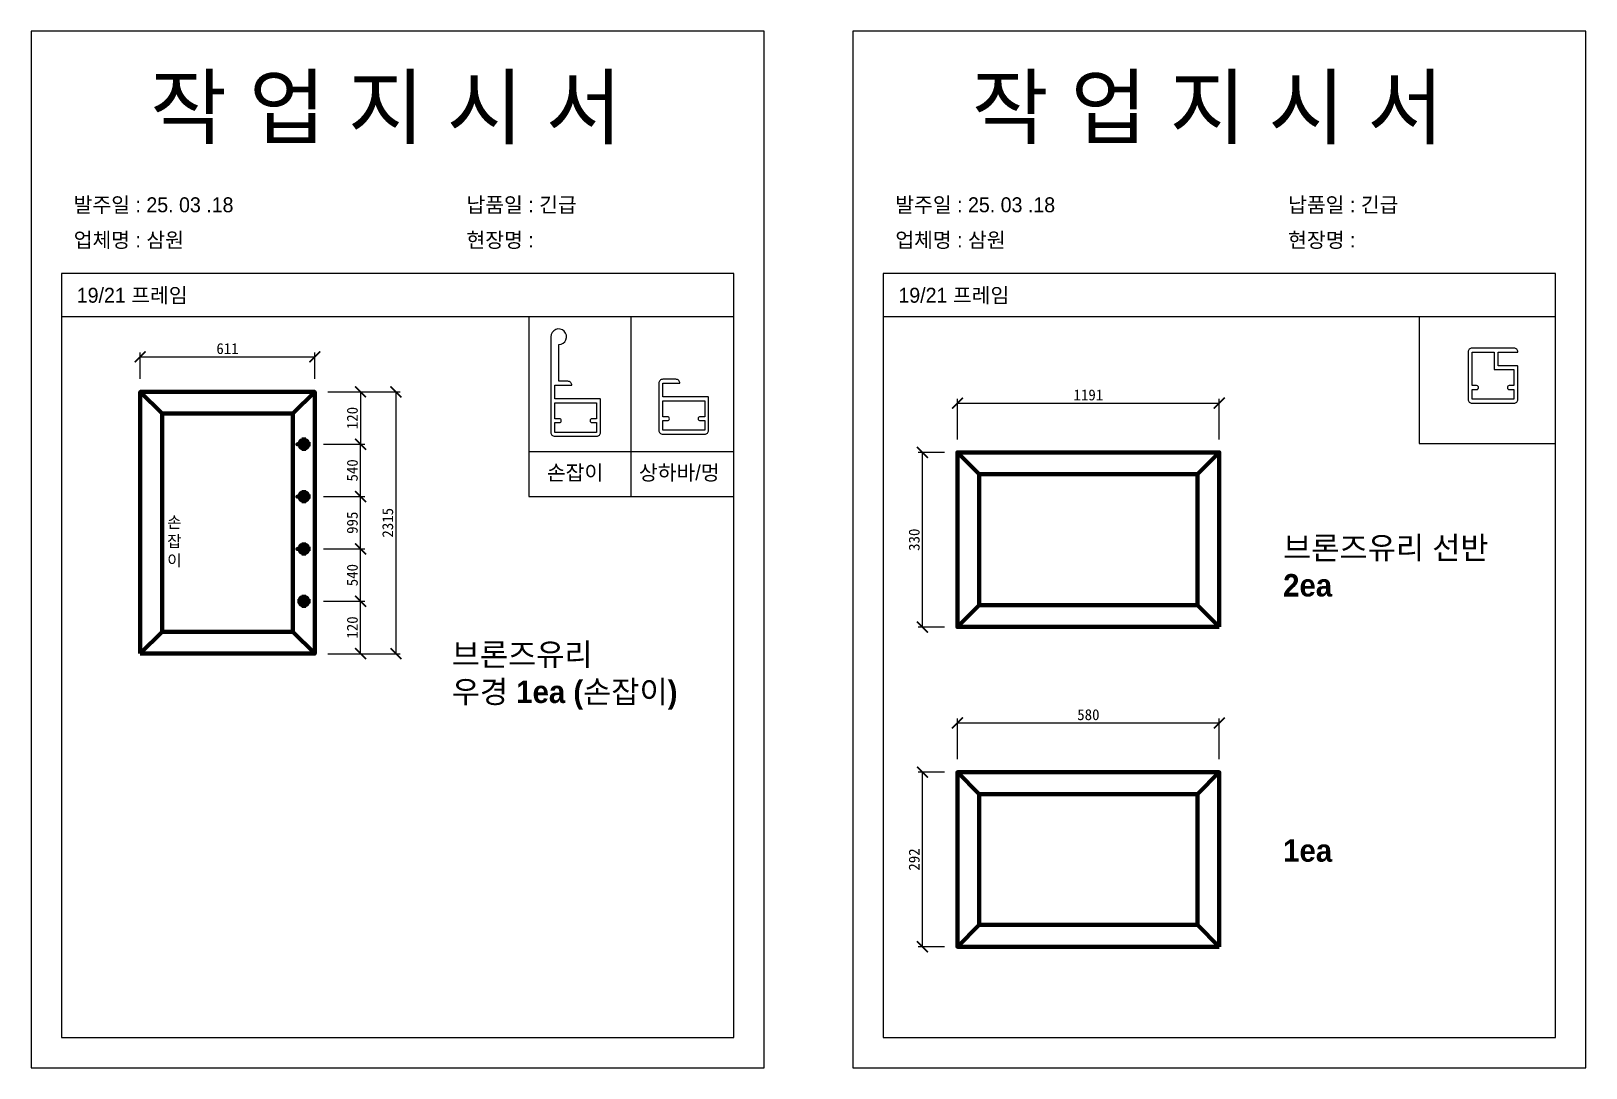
# Model space of a CAD drawing. Header units: millimetres. Extents: x -44117 to 256353, y -2095463 to 65325.
# Drawn here: x 120177 to 123740, y -7553 to -5177 of the extents above; entities that cross this region are included whole.
import ezdxf

# ---------------------------------------------------------------- set-up
doc = ezdxf.new("R2010")
doc.units = ezdxf.units.MM
doc.header["$LTSCALE"] = 10
doc.layers.add('Layer1', color=7, linetype='Continuous', lineweight=70)
doc.dimstyles.new('ISO-25', dxfattribs={"dimtxt": 2.5, "dimasz": 2.5, "dimexe": 1, "dimexo": 1, "dimtad": 1, "dimtxsty": 'Standard', "dimblk": 'ARCHTICK', "dimcen": 2.5, "dimadec": 0, "dimazin": 0, "dimtfac": 1, "dimtmove": 0, "dimatfit": 3, "dimfxl": 0, "dimarcsym": 0})

msp = doc.modelspace()

# ---------------------------------------------------------------- texts
at = {"attachment_point": 1}
for s, width, gutter_width, heights, insert, char_height in [('{\\fGulim|b0|i0|c129|p50;작 업 지 시 서}', 3307.3198183, 12.5, [-155.84554], (120449.86123, -5281.05036), 140), ('{\\fGulim|b0|i0|c129|p50;작 업 지 시 서}', 3307.3198183, 12.5, [-155.84554], (122332.55201, -5281.05036), 140), ('{\\fGulim|b0|i0|c129|p50;발주일 : 25. 03 .18}', 3307.3198183, 12.5, [-38.18216], (120274.65187, -5557.77078), 34.3), ('{\\fGulim|b0|i0|c129|p50;납품일 : 긴급}', 3307.3198183, 12.5, [37.67976], (121174.62986, -5557.77078), 34.3), ('{\\fGulim|b0|i0|c129|p50;발주일 : 25. 03 .18}', 3307.3198183, 12.5, [-38.18216], (122157.34266, -5557.77078), 34.3), ('{\\fGulim|b0|i0|c129|p50;납품일 : 긴급}', 3307.3198183, 12.5, [37.67976], (123057.32064, -5557.77078), 34.3), ('{\\fGulim|b0|i0|c129|p50;업체명 : 삼원}', 3307.3198183, 12.5, [38.2735], (120274.65187, -5638.42696), 34.3), ('{\\fGulim|b0|i0|c129|p50;현장명 : }', 3307.3198183, 12.5, [-38.2735], (121174.62986, -5638.42696), 34.3), ('{\\fGulim|b0|i0|c129|p50;업체명 : 삼원}', 3307.3198183, 12.5, [38.2735], (122157.34266, -5638.42696), 34.3), ('{\\fGulim|b0|i0|c129|p50;현장명 : }', 3307.3198183, 12.5, [-38.2735], (123057.32064, -5638.42696), 34.3), ('{\\fGulim|b0|i0|c129|p50;19/21 프레임}', 3307.3198183, 12.5, [-41.60759], (120281.69408, -5765.09306), 34.3), ('{\\fGulim|b0|i0|c129|p50;19/21 프레임}', 3307.3198183, 12.5, [-41.60759], (122164.38486, -5765.09306), 34.3), ('{\\fGulim|b0|i0|c129|p50;손잡이}', 3307.3198183, 12.5, [-38.18216], (121358.88695, -6171.57674), 34.3), ('{\\fGulim|b0|i0|c129|p50;상하바/멍}', 3307.3198183, 12.5, [-41.60759], (121569.83041, -6171.57674), 34.3), ('{\\f굴림|b0|i0|c129|p50;손\\P잡\\P이}', 147.2513852, 131.25, [-119.09787], (120488.84873, -6289.2135), 26.25), ('{\\fGulim|b1|i0|c129|p50;브론즈유리 선반\\P2ea}', 2135.7410508, 12.5, [1317.50106], (123045.99308, -6335.39103), 51.45), ('{\\fGulim|b1|i0|c129|p50;브론즈유리\\P우경 1ea (손잡이)}', 3307.3198183, 12.5, [491.47221], (121140.86078, -6579.52052), 51.45), ('{\\fGulim|b1|i0|c129|p50;1ea}', 2135.7410508, 12.5, [1317.50106], (123045.99308, -7028.98109), 51.45)]:
    msp.add_mtext_dynamic_manual_height_columns(s, width=width, gutter_width=gutter_width, heights=heights, dxfattribs=dict(at, insert=insert, char_height=char_height))

# ---------------------------------------------------------------- blocks, each defined once
blk = doc.blocks.new('_ArchTick')
at = {"color": 0, "linetype": 'ByBlock', "const_width": 0.15}
blk.add_lwpolyline([(-0.5, -0.5), (0.5, 0.5)], dxfattribs=at)
blk = doc.blocks.new('*D2244')
at = {"color": 0, "lineweight": -2}
for p, q in [((120427.1, -5973.6), (120427.1, -5913.3)), ((120827.1, -5973.6), (120827.1, -5913.3)), ((120427.1, -5923.3), (120827.1, -5923.3))]:
    blk.add_line(p, q, dxfattribs=at)
at = {"layer": 'Defpoints', "color": 0}
for p in [(120827.1, -5923.3), (120427.1, -6003.6), (120827.1, -6003.6)]:
    blk.add_point(p, dxfattribs=at)
at = {"color": 0, "lineweight": -2, "xscale": 25, "yscale": 25, "zscale": 25, "rotation": 180}
blk.add_blockref('_ArchTick', (120427.1, -5923.3), dxfattribs=at)
at = {"color": 0, "lineweight": -2, "xscale": 25, "yscale": 25, "zscale": 25}
blk.add_blockref('_ArchTick', (120827.1, -5923.3), dxfattribs=at)
at = {"color": 0, "insert": (120627.1, -5904.6), "char_height": 25, "attachment_point": 5}
blk.add_mtext('611', dxfattribs=at)
blk = doc.blocks.new('*D2245')
at = {"color": 0, "lineweight": -2}
for p, q in [((120847.1, -6483.6), (120942, -6483.6)), ((120932, -6603.6), (120932, -6483.6)), ((120857.1, -6603.6), (120942, -6603.6))]:
    blk.add_line(p, q, dxfattribs=at)
at = {"layer": 'Defpoints', "color": 0}
for p in [(120817.1, -6483.6), (120932, -6483.6), (120827.1, -6603.6)]:
    blk.add_point(p, dxfattribs=at)
at = {"color": 0, "lineweight": -2, "xscale": 25, "yscale": 25, "zscale": 25}
for p, rotation in [((120932, -6483.6), 90), ((120932, -6603.6), 270)]:
    blk.add_blockref('_ArchTick', p, dxfattribs=dict(at, rotation=rotation))
at = {"color": 0, "insert": (120913.2, -6543.6), "char_height": 25, "attachment_point": 5, "rotation": 90}
blk.add_mtext('120', dxfattribs=at)
blk = doc.blocks.new('*D2246')
at = {"color": 0, "lineweight": -2}
for p, q in [((120857.1, -6003.6), (120942, -6003.6)), ((120932, -6003.6), (120932, -6123.6)), ((120847.1, -6123.6), (120942, -6123.6))]:
    blk.add_line(p, q, dxfattribs=at)
at = {"layer": 'Defpoints', "color": 0}
for p in [(120827.1, -6003.6), (120817.1, -6123.6), (120932, -6123.6)]:
    blk.add_point(p, dxfattribs=at)
at = {"color": 0, "lineweight": -2, "xscale": 25, "yscale": 25, "zscale": 25}
for p, rotation in [((120932, -6003.6), 90), ((120932, -6123.6), 270)]:
    blk.add_blockref('_ArchTick', p, dxfattribs=dict(at, rotation=rotation))
at = {"color": 0, "insert": (120913.2, -6063.6), "char_height": 25, "attachment_point": 5, "rotation": 90}
blk.add_mtext('120', dxfattribs=at)
blk = doc.blocks.new('*D2247')
at = {"color": 0, "lineweight": -2}
for p, q in [((120857.1, -6003.6), (121023.1, -6003.6)), ((121013.1, -6003.6), (121013.1, -6603.6)), ((120857.1, -6603.6), (121023.1, -6603.6))]:
    blk.add_line(p, q, dxfattribs=at)
at = {"layer": 'Defpoints', "color": 0}
for p in [(120827.1, -6003.6), (120827.1, -6603.6), (121013.1, -6603.6)]:
    blk.add_point(p, dxfattribs=at)
at = {"color": 0, "lineweight": -2, "xscale": 25, "yscale": 25, "zscale": 25}
for p, rotation in [((121013.1, -6003.6), 90), ((121013.1, -6603.6), 270)]:
    blk.add_blockref('_ArchTick', p, dxfattribs=dict(at, rotation=rotation))
at = {"color": 0, "insert": (120994.3, -6303.6), "char_height": 25, "attachment_point": 5, "rotation": 90}
blk.add_mtext('2315', dxfattribs=at)
blk = doc.blocks.new('*D2248')
at = {"color": 0, "lineweight": -2}
for p, q in [((120847.1, -6363.6), (120942, -6363.6)), ((120932, -6483.6), (120932, -6363.6)), ((120847.1, -6483.6), (120942, -6483.6))]:
    blk.add_line(p, q, dxfattribs=at)
at = {"layer": 'Defpoints', "color": 0}
for p in [(120817.1, -6363.6), (120932, -6363.6), (120817.1, -6483.6)]:
    blk.add_point(p, dxfattribs=at)
at = {"color": 0, "lineweight": -2, "xscale": 25, "yscale": 25, "zscale": 25}
for p, rotation in [((120932, -6363.6), 90), ((120932, -6483.6), 270)]:
    blk.add_blockref('_ArchTick', p, dxfattribs=dict(at, rotation=rotation))
at = {"color": 0, "insert": (120913.2, -6423.6), "char_height": 25, "attachment_point": 5, "rotation": 90}
blk.add_mtext('540', dxfattribs=at)
blk = doc.blocks.new('*D2249')
at = {"color": 0, "lineweight": -2}
for p, q in [((120847.1, -6123.6), (120942, -6123.6)), ((120932, -6243.6), (120932, -6123.6)), ((120847.1, -6243.6), (120942, -6243.6))]:
    blk.add_line(p, q, dxfattribs=at)
at = {"layer": 'Defpoints', "color": 0}
for p in [(120817.1, -6123.6), (120932, -6123.6), (120817.1, -6243.6)]:
    blk.add_point(p, dxfattribs=at)
at = {"color": 0, "lineweight": -2, "xscale": 25, "yscale": 25, "zscale": 25}
for p, rotation in [((120932, -6123.6), 90), ((120932, -6243.6), 270)]:
    blk.add_blockref('_ArchTick', p, dxfattribs=dict(at, rotation=rotation))
at = {"color": 0, "insert": (120913.2, -6183.6), "char_height": 25, "attachment_point": 5, "rotation": 90}
blk.add_mtext('540', dxfattribs=at)
blk = doc.blocks.new('*D2250')
at = {"color": 0, "lineweight": -2}
for p, q in [((120847.1, -6243.6), (120942, -6243.6)), ((120932, -6363.6), (120932, -6243.6)), ((120847.1, -6363.6), (120942, -6363.6))]:
    blk.add_line(p, q, dxfattribs=at)
at = {"layer": 'Defpoints', "color": 0}
for p in [(120817.1, -6243.6), (120932, -6243.6), (120817.1, -6363.6)]:
    blk.add_point(p, dxfattribs=at)
at = {"color": 0, "lineweight": -2, "xscale": 25, "yscale": 25, "zscale": 25}
for p, rotation in [((120932, -6243.6), 90), ((120932, -6363.6), 270)]:
    blk.add_blockref('_ArchTick', p, dxfattribs=dict(at, rotation=rotation))
at = {"color": 0, "insert": (120913.2, -6303.6), "char_height": 25, "attachment_point": 5, "rotation": 90}
blk.add_mtext('995', dxfattribs=at)
blk = doc.blocks.new('*D2251')
at = {"color": 0, "lineweight": -2}
for p, q in [((122269.7, -6142.5), (122209.5, -6142.5)), ((122219.5, -6542.5), (122219.5, -6142.5)), ((122269.7, -6542.5), (122209.5, -6542.5))]:
    blk.add_line(p, q, dxfattribs=at)
at = {"layer": 'Defpoints', "color": 0}
for p in [(122219.5, -6142.5), (122299.7, -6142.5), (122299.7, -6542.5)]:
    blk.add_point(p, dxfattribs=at)
at = {"color": 0, "lineweight": -2, "xscale": 25, "yscale": 25, "zscale": 25}
for p, rotation in [((122219.5, -6142.5), 90), ((122219.5, -6542.5), 270)]:
    blk.add_blockref('_ArchTick', p, dxfattribs=dict(at, rotation=rotation))
at = {"color": 0, "insert": (122200.7, -6342.5), "char_height": 25, "attachment_point": 5, "rotation": 90}
blk.add_mtext('330', dxfattribs=at)
blk = doc.blocks.new('*D2252')
at = {"color": 0, "lineweight": -2}
for p, q in [((122299.7, -6112.5), (122299.7, -6019.5)), ((122899.7, -6112.5), (122899.7, -6019.5)), ((122299.7, -6029.5), (122899.7, -6029.5))]:
    blk.add_line(p, q, dxfattribs=at)
at = {"layer": 'Defpoints', "color": 0}
for p in [(122899.7, -6029.5), (122299.7, -6142.5), (122899.7, -6142.5)]:
    blk.add_point(p, dxfattribs=at)
at = {"color": 0, "lineweight": -2, "xscale": 25, "yscale": 25, "zscale": 25, "rotation": 180}
blk.add_blockref('_ArchTick', (122299.7, -6029.5), dxfattribs=at)
at = {"color": 0, "lineweight": -2, "xscale": 25, "yscale": 25, "zscale": 25}
blk.add_blockref('_ArchTick', (122899.7, -6029.5), dxfattribs=at)
at = {"color": 0, "insert": (122599.7, -6010.8), "char_height": 25, "attachment_point": 5}
blk.add_mtext('1191', dxfattribs=at)
blk = doc.blocks.new('*D2261')
at = {"color": 0, "lineweight": -2}
for p, q in [((122269.7, -6875.3), (122209.5, -6875.3)), ((122219.5, -7275.3), (122219.5, -6875.3)), ((122269.7, -7275.3), (122209.5, -7275.3))]:
    blk.add_line(p, q, dxfattribs=at)
at = {"layer": 'Defpoints', "color": 0}
for p in [(122219.5, -6875.3), (122299.7, -6875.3), (122299.7, -7275.3)]:
    blk.add_point(p, dxfattribs=at)
at = {"color": 0, "lineweight": -2, "xscale": 25, "yscale": 25, "zscale": 25}
for p, rotation in [((122219.5, -6875.3), 90), ((122219.5, -7275.3), 270)]:
    blk.add_blockref('_ArchTick', p, dxfattribs=dict(at, rotation=rotation))
at = {"color": 0, "insert": (122200.7, -7075.3), "char_height": 25, "attachment_point": 5, "rotation": 90}
blk.add_mtext('292', dxfattribs=at)
blk = doc.blocks.new('*D2262')
at = {"color": 0, "lineweight": -2}
for p, q in [((122299.7, -6845.3), (122299.7, -6752.4)), ((122299.7, -6762.4), (122899.7, -6762.4)), ((122899.7, -6845.3), (122899.7, -6752.4))]:
    blk.add_line(p, q, dxfattribs=at)
at = {"layer": 'Defpoints', "color": 0}
for p in [(122899.7, -6762.4), (122299.7, -6875.3), (122899.7, -6875.3)]:
    blk.add_point(p, dxfattribs=at)
at = {"color": 0, "lineweight": -2, "xscale": 25, "yscale": 25, "zscale": 25, "rotation": 180}
blk.add_blockref('_ArchTick', (122299.7, -6762.4), dxfattribs=at)
at = {"color": 0, "lineweight": -2, "xscale": 25, "yscale": 25, "zscale": 25}
blk.add_blockref('_ArchTick', (122899.7, -6762.4), dxfattribs=at)
at = {"color": 0, "insert": (122599.7, -6743.6), "char_height": 25, "attachment_point": 5}
blk.add_mtext('580', dxfattribs=at)

# ---------------------------------------------------------------- dimensions: what is measured, and where the dimension line sits
dim = msp.add_linear_dim(base=(120827.14567, -5923.31751), p1=(120427.14567, -6003.5773), p2=(120827.14567, -6003.5773), text='611', dimstyle='ISO-25', override={"dimscale": 10, "dimexo": 3, "dimtxsty": 'Standard'})
dim.commit()
dim.dimension.update_dxf_attribs({"geometry": '*D2244', "text_midpoint": (120627.14567, -5904.56751)})
for base, p1, p2, picture, middle in [((120931.99099, -6123.5773), (120827.14567, -6003.5773), (120817.14567, -6123.5773), '*D2246', (120913.24099, -6063.5773)), ((120931.99099, -6483.5773), (120827.14567, -6603.5773), (120817.14567, -6483.5773), '*D2245', (120913.24099, -6543.5773))]:
    dim = msp.add_linear_dim(base=base, p1=p1, p2=p2, angle=90, dimstyle='ISO-25', override={"dimscale": 10, "dimexo": 3})
    dim.commit()
    dim.dimension.update_dxf_attribs({"geometry": picture, "text_midpoint": middle})
for base, p1, p2, angle, text, override, picture, middle in [((121013.06567, -6603.5773), (120827.14567, -6003.5773), (120827.14567, -6603.5773), 90, '2315', {"dimscale": 10, "dimexo": 3, "dimtxsty": 'Standard'}, '*D2247', (120994.31567, -6303.5773)), ((122899.71279, -6029.52009), (122299.71279, -6142.48009), (122899.71279, -6142.48009), 180, '1191', {"dimscale": 10, "dimexo": 3, "dimtxsty": 'Standard'}, '*D2252', (122599.71279, -6010.77009)), ((120931.99099, -6123.5773), (120817.14567, -6243.5773), (120817.14567, -6123.5773), 90, '540', {"dimscale": 10, "dimexo": 3, "dimtxsty": 'Standard', "dimtmove": 1}, '*D2249', (120913.24099, -6183.5773)), ((122219.45299, -6142.48009), (122299.71279, -6542.48009), (122299.71279, -6142.48009), 90, '330', {"dimscale": 10, "dimexo": 3, "dimtxsty": 'Standard'}, '*D2251', (122200.70299, -6342.48009)), ((120931.99099, -6243.5773), (120817.14567, -6363.5773), (120817.14567, -6243.5773), 90, '995', {"dimscale": 10, "dimexo": 3, "dimtxsty": 'Standard'}, '*D2250', (120913.24099, -6303.5773)), ((120931.99099, -6363.5773), (120817.14567, -6483.5773), (120817.14567, -6363.5773), 90, '540', {"dimscale": 10, "dimexo": 3, "dimtxsty": 'Standard'}, '*D2248', (120913.24099, -6423.5773)), ((122899.71279, -6762.35948), (122299.71279, -6875.31947), (122899.71279, -6875.31947), 180, '580', {"dimscale": 10, "dimexo": 3, "dimtxsty": 'Standard'}, '*D2262', (122599.71279, -6743.60948)), ((122219.45299, -6875.31947), (122299.71279, -7275.31947), (122299.71279, -6875.31947), 90, '292', {"dimscale": 10, "dimexo": 3, "dimtxsty": 'Standard'}, '*D2261', (122200.70299, -7075.31947))]:
    dim = msp.add_linear_dim(base=base, p1=p1, p2=p2, angle=angle, text=text, dimstyle='ISO-25', override=override)
    dim.commit()
    dim.dimension.update_dxf_attribs({"geometry": picture, "text_midpoint": middle})

# ---------------------------------------------------------------- linework, layer by layer
for p, q in [((121787.05463, -5732.05757), (120247.05463, -5732.05757)), ((123669.74541, -5732.05757), (122129.74541, -5732.05757)), ((121787.05463, -5832.05757), (120247.05463, -5832.05757)), ((121552.35012, -6243.36692), (121552.35012, -5832.05757)), ((123669.74541, -5832.05757), (122129.74541, -5832.05757)), ((121787.05463, -6141.17913), (121317.64561, -6141.17913))]:
    msp.add_line(p, q)
for points in [[(120177.05463, -7552.88785), (121857.05463, -7552.88785), (121857.05463, -5176.88785), (120177.05463, -5176.88785)], [(122059.74541, -7552.88785), (123739.74541, -7552.88785), (123739.74541, -5176.88785), (122059.74541, -5176.88785)], [(121787.05463, -5832.05757), (121317.64561, -5832.05757), (121317.64561, -6243.36692), (121787.05463, -6243.36692)], [(123669.74541, -5832.05757), (123357.99008, -5832.05757), (123357.99008, -6121.68815), (123669.74541, -6121.68815)]]:
    msp.add_lwpolyline(points, close=True)
for points in [[(120247.05463, -5732.05757), (120247.05463, -7482.88785), (121787.05463, -7482.88785), (121787.05463, -5732.05757)], [(122129.74541, -5732.05757), (122129.74541, -7482.88785), (123669.74541, -7482.88785), (123669.74541, -5732.05757)]]:
    msp.add_lwpolyline(points)
at = {"color": 7}
for points in [[(121386.00261, -5979.41424), (121386.00261, -5895.41424, 2.4142135624), (121368.00261, -5877.41424), (121368.00261, -5979.41424), (121368.00261, -5988.41424), (121368.00261, -6096.41424, 0.4142135624), (121377.00261, -6105.41424), (121473.00261, -6105.41424, 0.4142135624), (121482.00261, -6096.41424), (121482.00261, -6021.41424, 0.4142135624), (121480.20261, -6019.61424), (121377.00261, -6019.61424), (121377.00261, -5988.41424), (121416.00261, -5988.41424, 0.4142135624), (121407.00261, -5979.41424)], [(121729.54599, -6016.79787, 0.4142135624), (121727.74599, -6014.99787), (121624.54599, -6014.99787), (121624.54599, -5983.79787), (121663.54599, -5983.79787, 0.4142135624), (121654.54599, -5974.79787), (121624.54599, -5974.79787, 0.4142135624), (121615.54599, -5983.79787), (121615.54599, -6091.79787, 0.4142135624), (121624.54599, -6100.79787), (121720.54599, -6100.79787, 0.4142135624), (121729.54599, -6091.79787)], [(121473.00261, -6028.61424), (121473.00261, -6065.21424), (121462.50261, -6065.21424, 1), (121462.50261, -6074.21424), (121473.00261, -6074.21424), (121473.00261, -6096.41424), (121377.00261, -6096.41424), (121377.00261, -6074.21424), (121387.50261, -6074.21424, 1), (121387.50261, -6065.21424), (121377.00261, -6065.21424), (121377.00261, -6028.61424)], [(121720.54599, -6023.99787), (121720.54599, -6060.59787), (121710.04599, -6060.59787, 1), (121710.04599, -6069.59787), (121720.54599, -6069.59787), (121720.54599, -6091.79787), (121624.54599, -6091.79787), (121624.54599, -6069.59787), (121635.04599, -6069.59787, 1), (121635.04599, -6060.59787), (121624.54599, -6060.59787), (121624.54599, -6023.99787)]]:
    msp.add_lwpolyline(points, format="xyb", close=True, dxfattribs=at)
for points in [[(123581.95197, -5943.72558), (123538.75197, -5943.72558), (123538.75197, -5912.52558), (123583.75197, -5912.52558), (123583.75197, -5912.52558, 0.4142135624), (123574.75197, -5903.52558), (123478.75197, -5903.52558, 0.4142135624), (123469.75197, -5912.52558), (123469.75197, -6020.52558, 0.4142135624), (123478.75197, -6029.52558), (123574.75197, -6029.52558, 0.4142135624), (123583.75197, -6020.52558), (123583.75197, -5945.52558, 0.4142135624)], [(123489.25197, -5998.32558, 1), (123489.25197, -5989.32558), (123478.75197, -5989.32558), (123478.75197, -5912.52558), (123529.75197, -5912.52558), (123529.75197, -5952.72558), (123574.75197, -5952.72558), (123574.75197, -5989.32558), (123564.25197, -5989.32558, 1), (123564.25197, -5998.32558), (123574.75197, -5998.32558), (123574.75197, -6020.52558), (123478.75197, -6020.52558), (123478.75197, -5998.32558)]]:
    msp.add_lwpolyline(points, format="xyb", close=True)
at = {"layer": 'Layer1'}
for p, q in [((120477.14567, -6053.5773), (120427.14567, -6003.5773)), ((120777.14567, -6053.5773), (120827.14567, -6003.5773)), ((120802.14567, -6108.5773), (120802.14567, -6138.5773)), ((122349.71279, -6192.48009), (122299.71279, -6142.48009)), ((122899.71279, -6142.48009), (122849.71279, -6192.48009)), ((120802.14567, -6228.5773), (120802.14567, -6258.5773)), ((120802.14567, -6348.5773), (120802.14567, -6378.5773)), ((120817.14567, -6483.5773), (120787.14567, -6483.5773)), ((120802.14567, -6468.5773), (120802.14567, -6498.5773)), ((122349.71279, -6492.48009), (122299.71279, -6542.48009)), ((122849.71279, -6492.48009), (122899.71279, -6542.48009)), ((120477.14567, -6553.5773), (120427.14567, -6603.5773)), ((120827.14567, -6603.5773), (120777.14567, -6553.5773)), ((122349.71279, -6925.31947), (122299.71279, -6875.31947)), ((122899.71279, -6875.31947), (122849.71279, -6925.31947)), ((122349.71279, -7225.31947), (122299.71279, -7275.31947)), ((122849.71279, -7225.31947), (122899.71279, -7275.31947))]:
    msp.add_line(p, q, dxfattribs=at)
for points in [[(120427.14567, -6603.5773), (120827.14567, -6603.5773), (120827.14567, -6003.5773), (120427.14567, -6003.5773)], [(120477.14567, -6553.5773), (120777.14567, -6553.5773), (120777.14567, -6053.5773), (120477.14567, -6053.5773)], [(120817.14567, -6123.5773), (120787.14567, -6123.5773)], [(122899.71279, -6542.48009), (122899.71279, -6142.48009), (122299.71279, -6142.48009), (122299.71279, -6542.48009)], [(122849.71279, -6492.48009), (122849.71279, -6192.48009), (122349.71279, -6192.48009), (122349.71279, -6492.48009)], [(120817.14567, -6243.5773), (120787.14567, -6243.5773)], [(120817.14567, -6363.5773), (120787.14567, -6363.5773)], [(122899.71279, -7275.31947), (122899.71279, -6875.31947), (122299.71279, -6875.31947), (122299.71279, -7275.31947)], [(122849.71279, -7225.31947), (122849.71279, -6925.31947), (122349.71279, -6925.31947), (122349.71279, -7225.31947)]]:
    msp.add_lwpolyline(points, close=True, dxfattribs=at)
for centre in [(120802.14567, -6123.5773), (120802.14567, -6243.5773), (120802.14567, -6363.5773), (120802.14567, -6483.5773)]:
    msp.add_circle(centre, 10, dxfattribs=at)

msp.set_redraw_order([(e.dxf.handle, doc.entitydb.next_handle()) for e in msp.query("TEXT MTEXT ATTDEF DIMENSION ARC_DIMENSION")])  # texts and dimensions are drawn at this point

doc.saveas('drawing.dxf')
